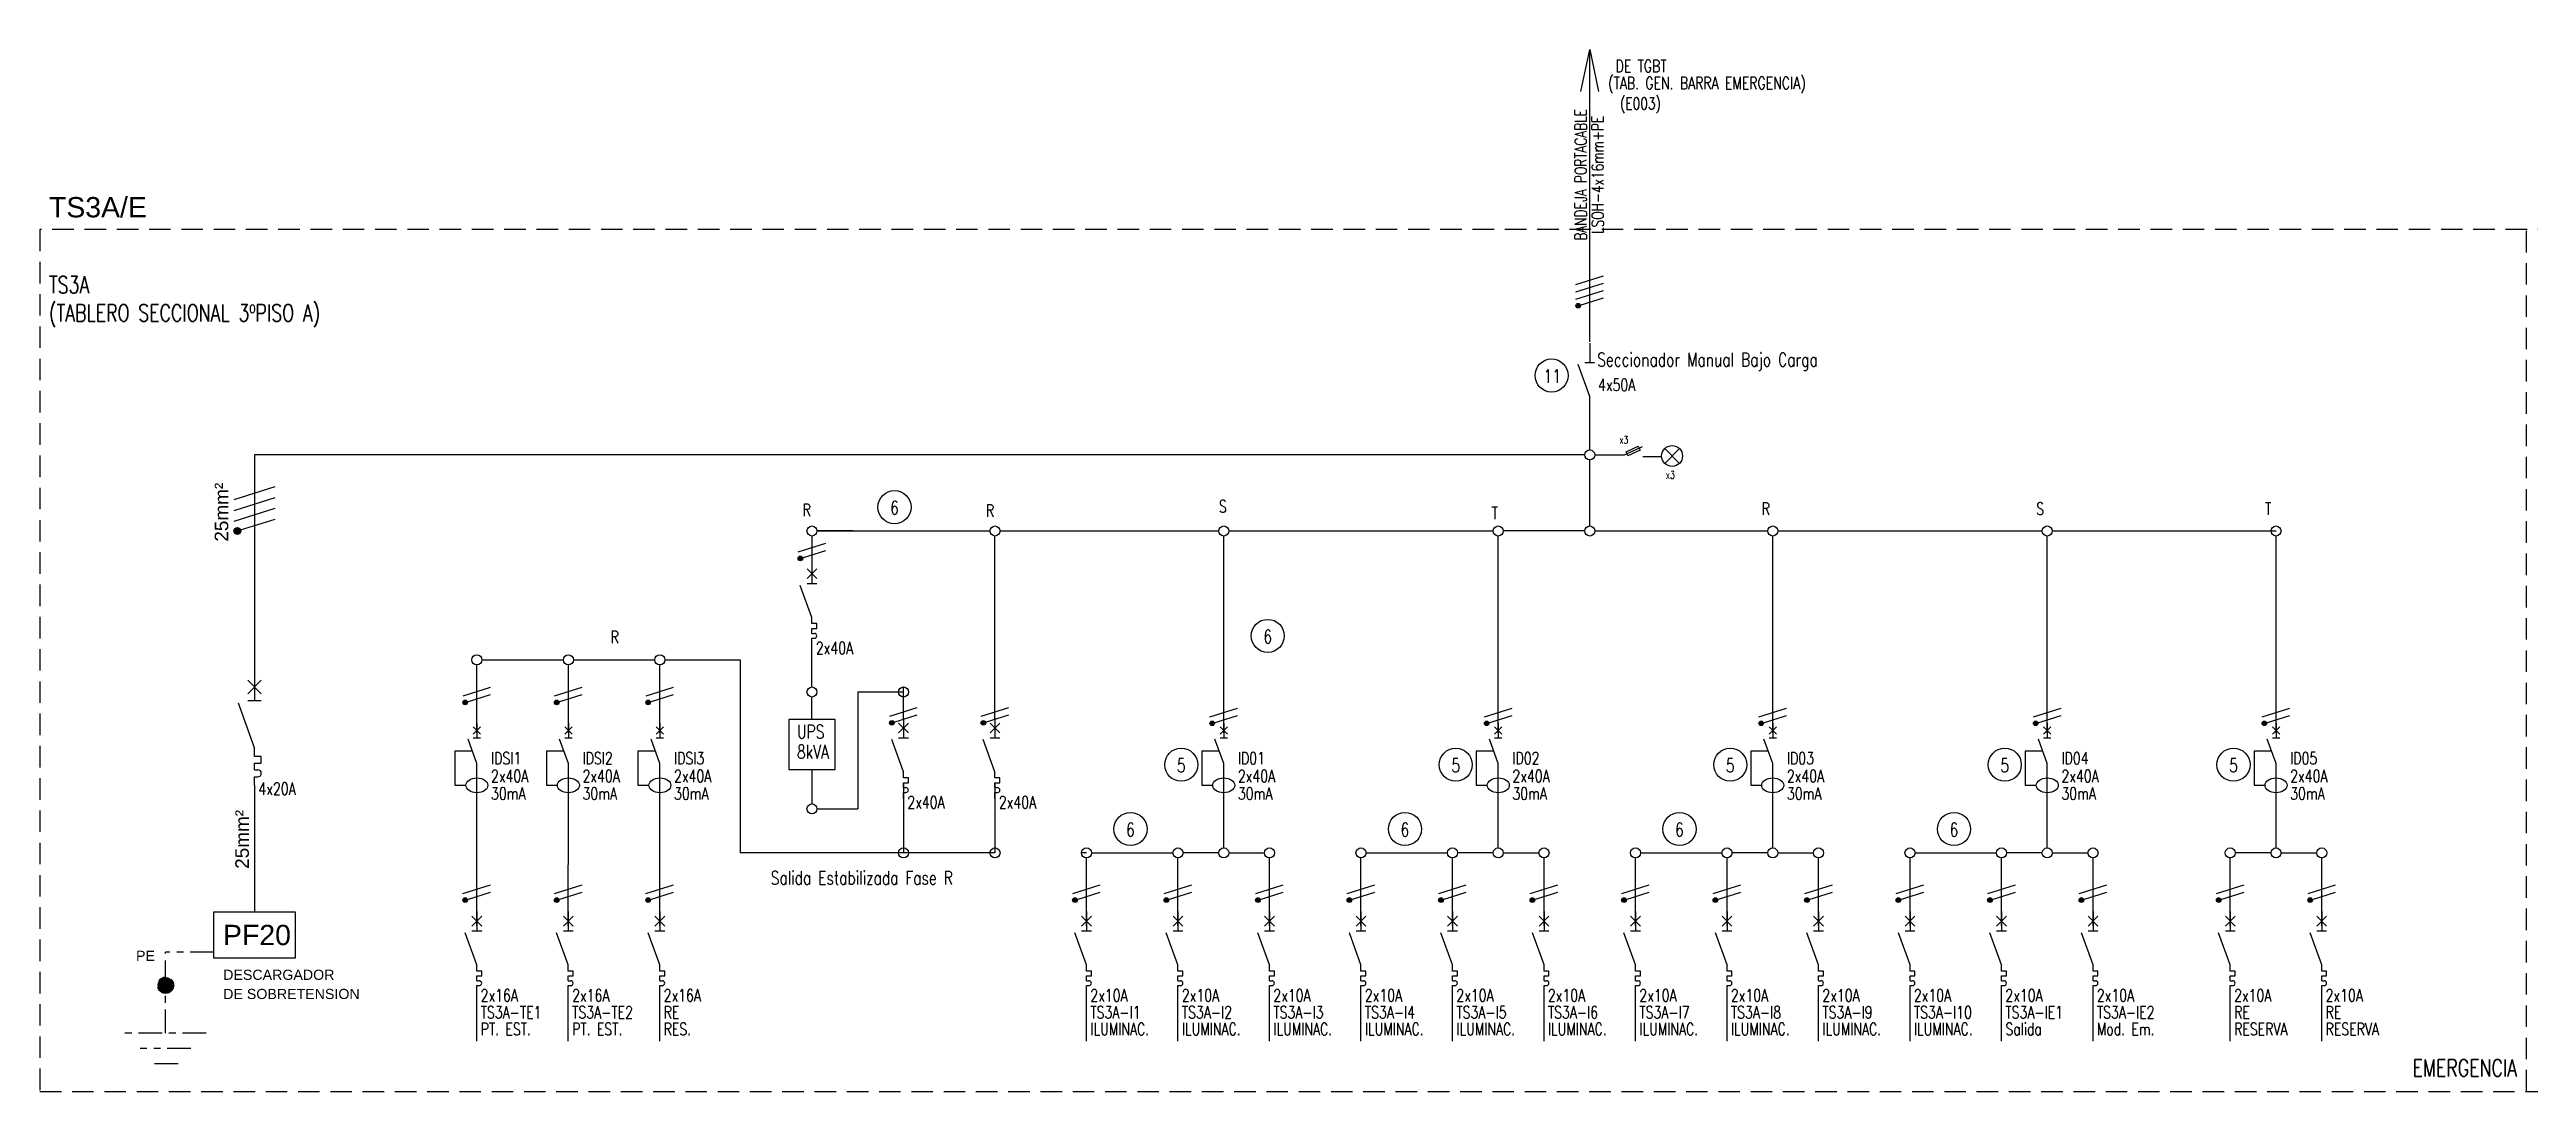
# Model space of a CAD drawing. Extents: x 3579.2 to 3647.8, y 1580 to 1595.4.
# Drawn here: x 3579.31 to 3615.85, y 1580 to 1595.38 of the extents above; entities that cross this region are included whole.
import ezdxf
from ezdxf.enums import TextEntityAlignment as Align

# ---------------------------------------------------------------- set-up
doc = ezdxf.new("R2010")
doc.units = 0
doc.linetypes.add('OCJ-ESQ UNI-CORREGIDOS IDO.br$0$DASHED', pattern=[19.05, 12.7, -6.35])
doc.linetypes.add('OCJ-ESQ UNI-CORREGIDOS IDO.br$0$EJE_5', pattern=[7.1, 5, -1, 0.1, -1])
for name, color, linetype in [('OCJ-ESQ UNI-CORREGIDOS IDO.br$0$00-IE', 1, 'Continuous'), ('OCJ-ESQ UNI-CORREGIDOS IDO.br$0$00-IE-CABLES', 10, 'Continuous'), ('OCJ-ESQ UNI-CORREGIDOS IDO.br$0$01-ELE-APARATOS', 170, 'Continuous'), ('OCJ-ESQ UNI-CORREGIDOS IDO.br$0$CABLES', 10, 'Continuous'), ('OCJ-ESQ UNI-CORREGIDOS IDO.br$0$ELECTRIC', 4, 'Continuous'), ('OCJ-ESQ UNI-CORREGIDOS IDO.br$0$PAT', 80, 'Continuous'), ('OCJ-ESQ UNI-CORREGIDOS IDO.br$0$TEXTO', 7, 'Continuous'), ('OCJ-ESQ UNI-CORREGIDOS IDO.br$0$Textos', 4, 'Continuous')]:
    doc.layers.add(name, color=color, linetype=linetype)
doc.styles.add('OCJ-ESQ UNI-CORREGIDOS IDO.br$0$ARIAL', font='Arial.ttf', dxfattribs={"height": 0.2})
doc.styles.add('OCJ-ESQ UNI-CORREGIDOS IDO.br$0$COTAS', font='SANSS___.TTF', dxfattribs={"width": 0.7})
doc.styles.add('OCJ-ESQ UNI-CORREGIDOS IDO.br$0$Electricidad', font='ROMANS.SHX', dxfattribs={"width": 0.75, "height": 0.175})

msp = doc.modelspace()

# ---------------------------------------------------------------- texts
at = {"layer": 'OCJ-ESQ UNI-CORREGIDOS IDO.br$0$TEXTO', "style": 'OCJ-ESQ UNI-CORREGIDOS IDO.br$0$Electricidad', "width": 0.75}
for s, height, p in [('DE TGBT', 0.18, (3602.412, 1595.047)), ('(TAB. GEN. BARRA EMERGENCIA)', 0.18, (3602.301, 1594.796)), ('TS3A', 0.25, (3579.299, 1591.785)), ('(TABLERO SECCIONAL 3ºPISO A)', 0.25, (3579.299, 1591.369)), ('Seccionador Manual Bajo Carga', 0.2, (3602.141, 1590.705)), ('11', 0.2, (3601.349, 1590.461)), ('4x50A', 0.18, (3602.153, 1590.343)), ('x3', 0.1118, (3602.467, 1589.566)), ('x3', 0.1118, (3603.154, 1589.048)), ('R', 0.18, (3590.418, 1588.497)), ('6', 0.2, (3591.71, 1588.518)), ('R', 0.18, (3593.123, 1588.487)), ('S', 0.18, (3596.561, 1588.549)), ('T', 0.18, (3600.582, 1588.451)), ('R', 0.18, (3604.568, 1588.516)), ('S', 0.18, (3608.618, 1588.516)), ('T', 0.18, (3611.993, 1588.516)), ('R', 0.18, (3587.586, 1586.622)), ('6', 0.2, (3597.215, 1586.618)), ('2x40A', 0.18, (3590.613, 1586.459)), ('UPS ', 0.2, (3590.335, 1585.216)), ('IDSI1', 0.18, (3585.821, 1584.833)), ('IDSI2', 0.18, (3587.171, 1584.833)), ('IDSI3', 0.18, (3588.521, 1584.833)), ('8kVA', 0.2, (3590.335, 1584.918)), ('5', 0.2, (3595.94, 1584.717)), ('ID01', 0.18, (3596.84, 1584.833)), ('5', 0.2, (3599.99, 1584.717)), ('ID02', 0.18, (3600.89, 1584.833)), ('5', 0.2, (3604.04, 1584.717)), ('ID03', 0.18, (3604.94, 1584.833)), ('5', 0.2, (3608.09, 1584.717)), ('ID04', 0.18, (3608.99, 1584.833)), ('5', 0.2, (3611.465, 1584.717)), ('ID05', 0.18, (3612.365, 1584.833)), ('4x20A', 0.18, (3582.389, 1584.382)), ('2x40A', 0.18, (3585.821, 1584.569)), ('2x40A', 0.18, (3587.171, 1584.569)), ('2x40A', 0.18, (3588.521, 1584.569)), ('2x40A', 0.18, (3596.84, 1584.569)), ('2x40A', 0.18, (3600.89, 1584.569)), ('2x40A', 0.18, (3604.94, 1584.569)), ('2x40A', 0.18, (3608.99, 1584.569)), ('2x40A', 0.18, (3612.365, 1584.569)), ('30mA', 0.18, (3585.821, 1584.312)), ('30mA', 0.18, (3587.171, 1584.312)), ('30mA', 0.18, (3588.521, 1584.312)), ('2x40A', 0.18, (3591.963, 1584.183)), ('2x40A', 0.18, (3593.313, 1584.183)), ('30mA', 0.18, (3596.84, 1584.312)), ('30mA', 0.18, (3600.89, 1584.312)), ('30mA', 0.18, (3604.94, 1584.312)), ('30mA', 0.18, (3608.99, 1584.312)), ('30mA', 0.18, (3612.365, 1584.312)), ('6', 0.2, (3595.19, 1583.768)), ('6', 0.2, (3599.24, 1583.768)), ('6', 0.2, (3603.29, 1583.768)), ('6', 0.2, (3607.34, 1583.768)), ('Salida Estabilizada Fase R', 0.2, (3589.947, 1583.057)), ('TS3A-TE1', 0.18, (3585.668, 1581.084)), ('2x16A', 0.18, (3585.668, 1581.333)), ('TS3A-TE2', 0.18, (3587.018, 1581.084)), ('2x16A', 0.18, (3587.018, 1581.333)), ('2x16A', 0.18, (3588.368, 1581.333)), ('RE', 0.18, (3588.368, 1581.084)), ('TS3A-I1', 0.18, (3594.663, 1581.084)), ('2x10A', 0.18, (3594.663, 1581.333)), ('TS3A-I2', 0.18, (3596.013, 1581.084)), ('2x10A', 0.18, (3596.013, 1581.333)), ('TS3A-I3', 0.18, (3597.363, 1581.084)), ('2x10A', 0.18, (3597.363, 1581.333)), ('TS3A-I4', 0.18, (3598.713, 1581.084)), ('2x10A', 0.18, (3598.713, 1581.333)), ('TS3A-I5', 0.18, (3600.063, 1581.084)), ('2x10A', 0.18, (3600.063, 1581.333)), ('TS3A-I6', 0.18, (3601.413, 1581.084)), ('2x10A', 0.18, (3601.413, 1581.333)), ('TS3A-I7', 0.18, (3602.763, 1581.084)), ('2x10A', 0.18, (3602.763, 1581.333)), ('TS3A-I8', 0.18, (3604.113, 1581.084)), ('2x10A', 0.18, (3604.113, 1581.333)), ('TS3A-I9', 0.18, (3605.463, 1581.084)), ('2x10A', 0.18, (3605.463, 1581.333)), ('TS3A-I10', 0.18, (3606.813, 1581.084)), ('2x10A', 0.18, (3606.813, 1581.333)), ('TS3A-IE1', 0.18, (3608.163, 1581.084)), ('2x10A', 0.18, (3608.163, 1581.333)), ('TS3A-IE2', 0.18, (3609.513, 1581.084)), ('2x10A', 0.18, (3609.513, 1581.333)), ('2x10A', 0.18, (3611.538, 1581.333)), ('RE', 0.18, (3611.538, 1581.084)), ('2x10A', 0.18, (3612.888, 1581.333)), ('RE', 0.18, (3612.888, 1581.084)), ('PT. EST.', 0.18, (3585.668, 1580.836)), ('PT. EST.', 0.18, (3587.018, 1580.836)), ('RES.', 0.18, (3588.368, 1580.836)), ('ILUMINAC.', 0.18, (3594.663, 1580.836)), ('ILUMINAC.', 0.18, (3596.013, 1580.836)), ('ILUMINAC.', 0.18, (3597.363, 1580.836)), ('ILUMINAC.', 0.18, (3598.713, 1580.836)), ('ILUMINAC.', 0.18, (3600.063, 1580.836)), ('ILUMINAC.', 0.18, (3601.413, 1580.836)), ('ILUMINAC.', 0.18, (3602.763, 1580.836)), ('ILUMINAC.', 0.18, (3604.113, 1580.836)), ('ILUMINAC.', 0.18, (3605.463, 1580.836)), ('ILUMINAC.', 0.18, (3606.813, 1580.836)), ('Salida', 0.18, (3608.163, 1580.836)), ('Mod. Em.', 0.18, (3609.513, 1580.836)), ('RESERVA', 0.18, (3611.538, 1580.836)), ('RESERVA', 0.18, (3612.888, 1580.836))]:
    msp.add_text(s, height=height, dxfattribs=at).set_placement(p)
for s, p in [('BANDEJA PORTACABLE', (3601.985, 1593.533)), ('LSOH-4x16mm+PE', (3602.235, 1593.533))]:
    msp.add_text(s, height=0.175, rotation=90, dxfattribs=at).set_placement(p, align=Align.CENTER)
msp.add_text('(E003)', height=0.175, dxfattribs=at).set_placement((3602.779, 1594.498), align=Align.CENTER)
at = {"layer": 'OCJ-ESQ UNI-CORREGIDOS IDO.br$0$TEXTO', "style": 'OCJ-ESQ UNI-CORREGIDOS IDO.br$0$ARIAL'}
for s, height, p in [('TS3A/E', 0.3, (3579.299, 1592.904)), ('PE', 0.15, (3580.583, 1581.932)), ('DESCARGADOR ', 0.15, (3581.869, 1581.652)), ('DE SOBRETENSION', 0.15, (3581.869, 1581.369))]:
    msp.add_text(s, height=height, dxfattribs=at).set_placement(p)
for p in [(3581.944, 1588.553), (3582.248, 1583.725)]:
    msp.add_text('25mm²', height=0.2, rotation=90, dxfattribs=at).set_placement(p, align=Align.CENTER)
at = {"layer": 'OCJ-ESQ UNI-CORREGIDOS IDO.br$0$TEXTO', "style": 'OCJ-ESQ UNI-CORREGIDOS IDO.br$0$Electricidad', "width": 0.75}
msp.add_text('EMERGENCIA', height=0.25, dxfattribs=at).set_placement((3615.713, 1580.227), align=Align.RIGHT)
at = {"layer": 'OCJ-ESQ UNI-CORREGIDOS IDO.br$0$Textos', "style": 'OCJ-ESQ UNI-CORREGIDOS IDO.br$0$COTAS'}
msp.add_text('PF20', height=0.3, dxfattribs=at).set_placement((3581.867, 1582.164))

# ---------------------------------------------------------------- blocks, each defined once
blk = doc.blocks.new('OCJ-ESQ UNI-CORREGIDOS IDO.br$0$Unif-Interruptor-Term')
for p, q in [((0, -1.013), (0.045, -1.013)), ((0, -1.103), (0.045, -1.103))]:
    blk.add_line(p, q)
for points in [[(-0.09, 0.177), (0.09, -0.003)], [(-0.09, -0.003), (0.09, 0.177)], [(0, 0.267), (0, -0.093)], [(0, -0.72), (-0.215, -0.128)], [(-0.09, -0.093), (0.09, -0.093)], [(0, -0.833), (0, -0.72)], [(0, -0.923), (0.09, -0.923), (0.09, -0.833), (0, -0.833)], [(0, -1.013), (0, -0.923)], [(0, -1.215), (0, -1.103)]]:
    blk.add_lwpolyline(points)
blk.add_arc((0.045, -1.058), 0.045, 270, 90)
blk = doc.blocks.new('OCJ-ESQ UNI-CORREGIDOS IDO.br$0$Unif-Interruptor-Dif')
for points in [[(-0.068, 0.11), (0.068, -0.025)], [(-0.068, -0.025), (0.068, 0.11)], [(0, 0.177), (0, -0.093)], [(-0.081, -0.343), (-0.405, -0.343), (-0.405, -0.97), (-0.202, -0.97)], [(0, -0.565), (-0.162, -0.121)], [(-0.068, -0.093), (0.068, -0.093)], [(0, -1.308), (0, -0.565)]]:
    blk.add_lwpolyline(points)
blk.add_ellipse((0, -0.97), major_axis=(0.203, 0), ratio=0.670814)
blk = doc.blocks.new('OCJ-ESQ UNI-CORREGIDOS IDO.br$0$A$C7AFF483F')
for points in [[(0, 0.88), (0, 0.592)], [(0, 0.09), (-0.172, 0.564)], [(-0.072, 0.592), (0.072, 0.592)], [(0, 0), (0, 0.09)]]:
    blk.add_lwpolyline(points)
blk = doc.blocks.new('OCJ-ESQ UNI-CORREGIDOS IDO.br$0$ITM')
at = {"layer": 'OCJ-ESQ UNI-CORREGIDOS IDO.br$0$01-ELE-APARATOS'}
for p, q in [((0, 0.225), (0.05, 0.225)), ((0, 0.125), (0.05, 0.125))]:
    blk.add_line(p, q, dxfattribs=at)
for points in [[(-0.1, 1.55), (0.1, 1.35)], [(-0.1, 1.35), (0.1, 1.55)], [(0, 1.65), (0, 1.25)], [(0, 0.55), (-0.239, 1.208)], [(-0.1, 1.25), (0.1, 1.25)], [(0, 0.425), (0, 0.55)], [(0, 0.325), (0.1, 0.325), (0.1, 0.425), (0, 0.425)], [(0, 0.225), (0, 0.325)], [(0, 0), (0, 0.125)]]:
    blk.add_lwpolyline(points, dxfattribs=at)
blk.add_arc((0.05, 0.175), 0.05, 270, 90, dxfattribs=at)

# ---------------------------------------------------------------- hatches: boundary and pattern name
at = {"layer": 'OCJ-ESQ UNI-CORREGIDOS IDO.br$0$00-IE-CABLES'}
for points in [[(3601.833, 1591.58, 1), (3601.887, 1591.62, 1)], [(3590.358, 1587.851, 1), (3590.412, 1587.891, 1)], [(3585.413, 1585.726, 1), (3585.468, 1585.766, 1)], [(3586.763, 1585.726, 1), (3586.818, 1585.766, 1)], [(3588.113, 1585.726, 1), (3588.168, 1585.766, 1)], [(3591.708, 1585.425, 1), (3591.762, 1585.465, 1)], [(3593.058, 1585.425, 1), (3593.112, 1585.465, 1)], [(3596.433, 1585.417, 1), (3596.487, 1585.457, 1)], [(3600.483, 1585.417, 1), (3600.537, 1585.457, 1)], [(3604.533, 1585.417, 1), (3604.587, 1585.457, 1)], [(3608.583, 1585.417, 1), (3608.637, 1585.457, 1)], [(3611.958, 1585.417, 1), (3612.012, 1585.457, 1)], [(3585.412, 1582.809, 1), (3585.467, 1582.849, 1)], [(3585.412, 1582.809, 1), (3585.467, 1582.849, 1)], [(3586.762, 1582.809, 1), (3586.817, 1582.849, 1)], [(3586.762, 1582.809, 1), (3586.817, 1582.849, 1)], [(3588.112, 1582.809, 1), (3588.167, 1582.849, 1)], [(3588.112, 1582.809, 1), (3588.167, 1582.849, 1)], [(3594.408, 1582.809, 1), (3594.462, 1582.849, 1)], [(3595.758, 1582.809, 1), (3595.812, 1582.849, 1)], [(3597.108, 1582.809, 1), (3597.162, 1582.849, 1)], [(3598.458, 1582.809, 1), (3598.512, 1582.849, 1)], [(3599.808, 1582.809, 1), (3599.862, 1582.849, 1)], [(3601.158, 1582.809, 1), (3601.212, 1582.849, 1)], [(3602.508, 1582.809, 1), (3602.562, 1582.849, 1)], [(3603.858, 1582.809, 1), (3603.912, 1582.849, 1)], [(3605.208, 1582.809, 1), (3605.262, 1582.849, 1)], [(3606.558, 1582.809, 1), (3606.612, 1582.849, 1)], [(3607.908, 1582.809, 1), (3607.962, 1582.849, 1)], [(3609.258, 1582.809, 1), (3609.312, 1582.849, 1)], [(3611.283, 1582.809, 1), (3611.337, 1582.849, 1)], [(3612.633, 1582.809, 1), (3612.687, 1582.849, 1)]]:
    msp.add_hatch(color=256, dxfattribs=at).paths.add_polyline_path(points)
at = {"layer": 'OCJ-ESQ UNI-CORREGIDOS IDO.br$0$CABLES'}
msp.add_hatch(color=256, dxfattribs=at).paths.add_polyline_path([(3582.119, 1588.305, 1), (3582.038, 1588.246, 1)])
at = {"layer": 'OCJ-ESQ UNI-CORREGIDOS IDO.br$0$PAT', "linetype": 'OCJ-ESQ UNI-CORREGIDOS IDO.br$0$EJE_5', "ltscale": 0.07}
h = msp.add_hatch(color=256, dxfattribs=at)
h.paths.add_polyline_path([(3580.899, 1581.573), (3581.139, 1581.573, 1)])
h.paths.add_polyline_path([(3581.139, 1581.573), (3581.019, 1581.573), (3581.019, 1581.453, 0.414214)])
h.paths.add_polyline_path([(3581.019, 1581.573), (3580.899, 1581.573, 0.414214), (3581.019, 1581.453)])

# ---------------------------------------------------------------- linework, layer by layer
at = {"layer": 'OCJ-ESQ UNI-CORREGIDOS IDO.br$0$00-IE'}
for p, q in [((3582.332, 1589.399), (3582.332, 1586.175)), ((3601.957, 1589.399), (3582.332, 1589.399)), ((3582.332, 1584.525), (3582.332, 1582.654))]:
    msp.add_line(p, q, dxfattribs=at)
for points in [[(3602.105, 1589.399), (3602.542, 1589.399), (3602.811, 1589.523)], [(3602.813, 1589.377), (3603.091, 1589.377)]]:
    msp.add_lwpolyline(points, dxfattribs=at)
msp.add_lwpolyline([(3602.566, 1589.445), (3602.747, 1589.528), (3602.773, 1589.47), (3602.593, 1589.387)], close=True, dxfattribs=at)
at = {"layer": 'OCJ-ESQ UNI-CORREGIDOS IDO.br$0$00-IE-CABLES'}
for p, q in [((3602.031, 1591.068), (3602.031, 1595.381)), ((3602.031, 1589.473), (3602.031, 1590.169)), ((3602.031, 1588.35), (3602.031, 1589.324)), ((3590.556, 1588.201), (3590.556, 1587.575)), ((3590.63, 1588.276), (3591.832, 1588.276)), ((3591.157, 1588.276), (3590.63, 1588.276)), ((3590.776, 1588.276), (3593.182, 1588.276)), ((3593.256, 1585.499), (3593.256, 1588.201)), ((3593.33, 1588.276), (3596.557, 1588.276)), ((3596.631, 1585.299), (3596.631, 1588.201)), ((3596.631, 1586.375), (3596.631, 1588.201)), ((3596.705, 1588.276), (3600.607, 1588.276)), ((3600.681, 1585.299), (3600.681, 1588.201)), ((3601.957, 1588.276), (3600.755, 1588.276)), ((3602.105, 1588.276), (3604.657, 1588.276)), ((3604.731, 1585.299), (3604.731, 1588.201)), ((3604.805, 1588.276), (3608.707, 1588.276)), ((3608.781, 1585.299), (3608.781, 1588.201)), ((3608.855, 1588.276), (3612.156, 1588.276)), ((3612.156, 1585.299), (3612.156, 1588.201)), ((3585.686, 1586.375), (3586.888, 1586.375)), ((3587.036, 1586.375), (3588.238, 1586.375)), ((3588.386, 1586.375), (3589.497, 1586.375)), ((3589.497, 1586.375), (3589.497, 1583.525)), ((3590.556, 1585.974), (3590.556, 1586.676)), ((3585.612, 1585.299), (3585.612, 1586.301)), ((3586.962, 1585.299), (3586.962, 1586.301)), ((3588.312, 1585.299), (3588.312, 1586.301)), ((3590.556, 1585.499), (3590.556, 1585.826)), ((3591.231, 1585.9), (3591.906, 1585.9)), ((3591.231, 1585.9), (3591.231, 1584.174)), ((3591.906, 1585.499), (3591.906, 1585.974)), ((3590.556, 1584.749), (3590.556, 1584.248)), ((3591.906, 1584.549), (3591.906, 1583.525)), ((3593.256, 1584.549), (3593.256, 1583.525)), ((3585.611, 1582.449), (3585.612, 1584.253)), ((3586.961, 1582.449), (3586.962, 1584.253)), ((3588.311, 1582.449), (3588.312, 1584.253)), ((3590.63, 1584.174), (3591.231, 1584.174)), ((3596.631, 1583.599), (3596.631, 1584.401)), ((3600.681, 1583.599), (3600.681, 1584.401)), ((3604.731, 1583.599), (3604.731, 1584.401)), ((3608.781, 1583.599), (3608.781, 1584.401)), ((3612.156, 1583.599), (3612.156, 1584.401)), ((3593.256, 1583.525), (3589.497, 1583.525)), ((3591.906, 1583.525), (3591.832, 1583.525)), ((3593.256, 1583.525), (3593.182, 1583.525)), ((3593.256, 1583.525), (3593.182, 1583.525)), ((3594.606, 1583.525), (3594.532, 1583.525)), ((3594.606, 1582.449), (3594.606, 1583.451)), ((3594.68, 1583.525), (3595.882, 1583.525)), ((3595.956, 1582.449), (3595.956, 1583.451)), ((3596.557, 1583.525), (3596.03, 1583.525)), ((3596.705, 1583.525), (3597.232, 1583.525)), ((3597.306, 1582.449), (3597.306, 1583.451)), ((3598.656, 1582.449), (3598.656, 1583.451)), ((3598.73, 1583.525), (3599.932, 1583.525)), ((3600.006, 1582.449), (3600.006, 1583.451)), ((3600.607, 1583.525), (3600.08, 1583.525)), ((3600.755, 1583.525), (3601.282, 1583.525)), ((3601.356, 1582.449), (3601.356, 1583.451)), ((3602.706, 1582.449), (3602.706, 1583.451)), ((3602.78, 1583.525), (3603.982, 1583.525)), ((3604.056, 1582.449), (3604.056, 1583.451)), ((3604.657, 1583.525), (3604.13, 1583.525)), ((3604.805, 1583.525), (3605.332, 1583.525)), ((3605.406, 1582.449), (3605.406, 1583.451)), ((3606.756, 1582.449), (3606.756, 1583.451)), ((3606.83, 1583.525), (3608.032, 1583.525)), ((3608.106, 1582.449), (3608.106, 1583.451)), ((3608.707, 1583.525), (3608.18, 1583.525)), ((3608.855, 1583.525), (3609.382, 1583.525)), ((3609.456, 1582.449), (3609.456, 1583.451)), ((3611.481, 1582.449), (3611.481, 1583.451)), ((3612.082, 1583.525), (3611.555, 1583.525)), ((3612.23, 1583.525), (3612.757, 1583.525)), ((3612.831, 1582.449), (3612.831, 1583.451)), ((3585.611, 1580.748), (3585.611, 1581.55)), ((3586.961, 1580.748), (3586.961, 1581.55)), ((3588.311, 1580.748), (3588.311, 1581.55)), ((3594.606, 1580.748), (3594.606, 1581.55)), ((3595.956, 1580.748), (3595.956, 1581.55)), ((3597.306, 1580.748), (3597.306, 1581.55)), ((3598.656, 1580.748), (3598.656, 1581.55)), ((3600.006, 1580.748), (3600.006, 1581.55)), ((3601.356, 1580.748), (3601.356, 1581.55)), ((3602.706, 1580.748), (3602.706, 1581.55)), ((3604.056, 1580.748), (3604.056, 1581.55)), ((3605.406, 1580.748), (3605.406, 1581.55)), ((3606.756, 1580.748), (3606.756, 1581.55)), ((3608.106, 1580.748), (3608.106, 1581.55)), ((3609.456, 1580.748), (3609.456, 1581.55)), ((3611.481, 1580.748), (3611.481, 1581.55)), ((3612.831, 1580.748), (3612.831, 1581.55))]:
    msp.add_line(p, q, dxfattribs=at)
for points in [[(3601.9, 1594.763), (3602.031, 1595.381), (3602.162, 1594.763)], [(3601.828, 1591.914), (3602.235, 1592.043)], [(3601.828, 1591.806), (3602.235, 1591.935)], [(3601.828, 1591.698), (3602.235, 1591.827)], [(3601.892, 1591.61), (3602.235, 1591.719)], [(3590.353, 1587.969), (3590.76, 1588.098)], [(3590.417, 1587.881), (3590.76, 1587.99)], [(3585.408, 1585.844), (3585.815, 1585.973)], [(3585.473, 1585.756), (3585.815, 1585.865)], [(3586.758, 1585.844), (3587.165, 1585.973)], [(3586.823, 1585.756), (3587.165, 1585.865)], [(3588.108, 1585.844), (3588.515, 1585.973)], [(3588.173, 1585.756), (3588.515, 1585.865)], [(3591.703, 1585.543), (3592.11, 1585.672)], [(3593.053, 1585.543), (3593.46, 1585.672)], [(3596.428, 1585.535), (3596.835, 1585.663)], [(3600.478, 1585.535), (3600.885, 1585.663)], [(3604.528, 1585.535), (3604.935, 1585.663)], [(3608.578, 1585.535), (3608.985, 1585.663)], [(3611.953, 1585.535), (3612.36, 1585.663)], [(3591.767, 1585.455), (3592.11, 1585.564)], [(3593.117, 1585.455), (3593.46, 1585.564)], [(3596.492, 1585.447), (3596.835, 1585.555)], [(3600.542, 1585.447), (3600.885, 1585.555)], [(3604.592, 1585.447), (3604.935, 1585.555)], [(3608.642, 1585.447), (3608.985, 1585.555)], [(3612.017, 1585.447), (3612.36, 1585.555)], [(3585.407, 1582.927), (3585.814, 1583.056)], [(3585.407, 1582.927), (3585.814, 1583.056)], [(3585.472, 1582.839), (3585.814, 1582.948)], [(3585.472, 1582.839), (3585.814, 1582.948)], [(3586.757, 1582.927), (3587.164, 1583.056)], [(3586.757, 1582.927), (3587.164, 1583.056)], [(3586.822, 1582.839), (3587.164, 1582.948)], [(3586.822, 1582.839), (3587.164, 1582.948)], [(3588.107, 1582.927), (3588.514, 1583.056)], [(3588.107, 1582.927), (3588.514, 1583.056)], [(3588.172, 1582.839), (3588.514, 1582.948)], [(3588.172, 1582.839), (3588.514, 1582.948)], [(3594.403, 1582.927), (3594.81, 1583.056)], [(3594.467, 1582.839), (3594.81, 1582.948)], [(3595.753, 1582.927), (3596.16, 1583.056)], [(3595.817, 1582.839), (3596.16, 1582.948)], [(3597.103, 1582.927), (3597.51, 1583.056)], [(3597.167, 1582.839), (3597.51, 1582.948)], [(3598.453, 1582.927), (3598.86, 1583.056)], [(3598.517, 1582.839), (3598.86, 1582.948)], [(3599.803, 1582.927), (3600.21, 1583.056)], [(3599.867, 1582.839), (3600.21, 1582.948)], [(3601.153, 1582.927), (3601.56, 1583.056)], [(3601.217, 1582.839), (3601.56, 1582.948)], [(3602.503, 1582.927), (3602.91, 1583.056)], [(3602.567, 1582.839), (3602.91, 1582.948)], [(3603.853, 1582.927), (3604.26, 1583.056)], [(3603.917, 1582.839), (3604.26, 1582.948)], [(3605.203, 1582.927), (3605.61, 1583.056)], [(3605.267, 1582.839), (3605.61, 1582.948)], [(3606.553, 1582.927), (3606.96, 1583.056)], [(3606.617, 1582.839), (3606.96, 1582.948)], [(3607.903, 1582.927), (3608.31, 1583.056)], [(3607.967, 1582.839), (3608.31, 1582.948)], [(3609.253, 1582.927), (3609.66, 1583.056)], [(3609.317, 1582.839), (3609.66, 1582.948)], [(3611.278, 1582.927), (3611.685, 1583.056)], [(3611.342, 1582.839), (3611.685, 1582.948)], [(3612.628, 1582.927), (3613.035, 1583.056)], [(3612.692, 1582.839), (3613.035, 1582.948)]]:
    msp.add_lwpolyline(points, dxfattribs=at)
msp.add_lwpolyline([(3590.894, 1584.749), (3590.219, 1584.749), (3590.219, 1585.499), (3590.894, 1585.499)], close=True, dxfattribs=at)
at = {"layer": 'OCJ-ESQ UNI-CORREGIDOS IDO.br$0$00-IE-CABLES', "color": 3}
msp.add_lwpolyline([(3581.733, 1582.654), (3582.931, 1582.654), (3582.931, 1581.973), (3581.733, 1581.973)], close=True, dxfattribs=at)
at = {"layer": 'OCJ-ESQ UNI-CORREGIDOS IDO.br$0$00-IE-CABLES'}
for centre, radius in [((3601.86, 1591.6), 0.0338), ((3602.031, 1589.399), 0.0741), ((3590.556, 1588.276), 0.0741), ((3593.256, 1588.276), 0.0741), ((3596.631, 1588.276), 0.0741), ((3600.681, 1588.276), 0.0741), ((3602.031, 1588.276), 0.0741), ((3604.731, 1588.276), 0.0741), ((3608.781, 1588.276), 0.0741), ((3612.156, 1588.276), 0.0741), ((3590.385, 1587.871), 0.0338), ((3585.612, 1586.375), 0.0741), ((3586.962, 1586.375), 0.0741), ((3588.312, 1586.375), 0.0741), ((3585.44, 1585.746), 0.0338), ((3586.79, 1585.746), 0.0338), ((3588.14, 1585.746), 0.0338), ((3590.556, 1585.9), 0.0741), ((3591.906, 1585.9), 0.0741), ((3591.735, 1585.445), 0.0338), ((3593.085, 1585.445), 0.0338), ((3596.46, 1585.437), 0.0338), ((3600.51, 1585.437), 0.0338), ((3604.56, 1585.437), 0.0338), ((3608.61, 1585.437), 0.0338), ((3611.985, 1585.437), 0.0338), ((3590.556, 1584.174), 0.0741), ((3591.906, 1583.525), 0.0741), ((3593.256, 1583.525), 0.0741), ((3593.256, 1583.525), 0.0741), ((3594.606, 1583.525), 0.0741), ((3595.956, 1583.525), 0.0741), ((3596.631, 1583.525), 0.0741), ((3597.306, 1583.525), 0.0741), ((3598.656, 1583.525), 0.0741), ((3600.006, 1583.525), 0.0741), ((3600.681, 1583.525), 0.0741), ((3601.356, 1583.525), 0.0741), ((3602.706, 1583.525), 0.0741), ((3604.056, 1583.525), 0.0741), ((3604.731, 1583.525), 0.0741), ((3605.406, 1583.525), 0.0741), ((3606.756, 1583.525), 0.0741), ((3608.106, 1583.525), 0.0741), ((3608.781, 1583.525), 0.0741), ((3609.456, 1583.525), 0.0741), ((3611.481, 1583.525), 0.0741), ((3612.156, 1583.525), 0.0741), ((3612.831, 1583.525), 0.0741), ((3585.439, 1582.829), 0.0338), ((3585.439, 1582.829), 0.0338), ((3586.789, 1582.829), 0.0338), ((3586.789, 1582.829), 0.0338), ((3588.139, 1582.829), 0.0338), ((3588.139, 1582.829), 0.0338), ((3594.435, 1582.829), 0.0338), ((3595.785, 1582.829), 0.0338), ((3597.135, 1582.829), 0.0338), ((3598.485, 1582.829), 0.0338), ((3599.835, 1582.829), 0.0338), ((3601.185, 1582.829), 0.0338), ((3602.535, 1582.829), 0.0338), ((3603.885, 1582.829), 0.0338), ((3605.235, 1582.829), 0.0338), ((3606.585, 1582.829), 0.0338), ((3607.935, 1582.829), 0.0338), ((3609.285, 1582.829), 0.0338), ((3611.31, 1582.829), 0.0338), ((3612.66, 1582.829), 0.0338)]:
    msp.add_circle(centre, radius, dxfattribs=at)
at = {"layer": 'OCJ-ESQ UNI-CORREGIDOS IDO.br$0$01-ELE-APARATOS'}
for p, q in [((3603.355, 1589.274), (3603.137, 1589.492)), ((3603.137, 1589.274), (3603.355, 1589.492))]:
    msp.add_line(p, q, dxfattribs=at)
msp.add_circle((3603.246, 1589.383), 0.154, dxfattribs=at)
at = {"layer": 'OCJ-ESQ UNI-CORREGIDOS IDO.br$0$CABLES'}
for points in [[(3582.031, 1588.74), (3582.634, 1588.931)], [(3582.031, 1588.58), (3582.634, 1588.771)], [(3582.031, 1588.42), (3582.634, 1588.611)], [(3582.126, 1588.291), (3582.634, 1588.451)]]:
    msp.add_lwpolyline(points, dxfattribs=at)
msp.add_circle((3582.078, 1588.276), 0.05, dxfattribs=at)
at = {"layer": 'OCJ-ESQ UNI-CORREGIDOS IDO.br$0$ELECTRIC', "linetype": 'OCJ-ESQ UNI-CORREGIDOS IDO.br$0$DASHED', "ltscale": 0.025}
msp.add_line((3615.851, 1580.005), (3615.851, 1592.724), dxfattribs=at)
msp.add_lwpolyline([(3579.164, 1580.005), (3647.769, 1580.005), (3647.769, 1592.724), (3579.164, 1592.724)], close=True, dxfattribs=at)
at = {"layer": 'OCJ-ESQ UNI-CORREGIDOS IDO.br$0$PAT', "linetype": 'OCJ-ESQ UNI-CORREGIDOS IDO.br$0$EJE_5', "ltscale": 0.07}
for p, q in [((3581.733, 1582.06), (3581.019, 1582.06)), ((3581.019, 1581.589), (3581.019, 1582.06)), ((3581.019, 1580.864), (3581.019, 1581.573)), ((3581.619, 1580.864), (3580.419, 1580.864)), ((3581.394, 1580.639), (3580.644, 1580.639)), ((3581.207, 1580.414), (3580.832, 1580.414))]:
    msp.add_line(p, q, dxfattribs=at)
msp.add_circle((3581.019, 1581.573), 0.12, dxfattribs=at)
msp.add_circle((3581.019, 1581.573), 0.12, dxfattribs=at)
at = {"layer": 'OCJ-ESQ UNI-CORREGIDOS IDO.br$0$TEXTO'}
for centre in [(3601.468, 1590.571), (3591.774, 1588.628), (3597.28, 1586.728), (3596.004, 1584.827), (3600.054, 1584.827), (3604.104, 1584.827), (3608.154, 1584.827), (3611.529, 1584.827), (3595.255, 1583.878), (3599.305, 1583.878), (3603.355, 1583.878), (3607.405, 1583.878)]:
    msp.add_circle(centre, 0.244, dxfattribs=at)

# ---------------------------------------------------------------- block references
at = {"layer": 'OCJ-ESQ UNI-CORREGIDOS IDO.br$0$01-ELE-APARATOS'}
for name, p in [('OCJ-ESQ UNI-CORREGIDOS IDO.br$0$A$C7AFF483F', (3602.031, 1590.169)), ('OCJ-ESQ UNI-CORREGIDOS IDO.br$0$ITM', (3582.332, 1584.525))]:
    msp.add_blockref(name, p, dxfattribs=at)
at = {"layer": 'OCJ-ESQ UNI-CORREGIDOS IDO.br$0$01-ELE-APARATOS', "xscale": 0.7999999999999546, "yscale": 0.7999999999999546, "zscale": 0.7999999999999546}
for name, p in [('OCJ-ESQ UNI-CORREGIDOS IDO.br$0$Unif-Interruptor-Term', (3590.556, 1587.575)), ('OCJ-ESQ UNI-CORREGIDOS IDO.br$0$Unif-Interruptor-Dif', (3585.612, 1585.299)), ('OCJ-ESQ UNI-CORREGIDOS IDO.br$0$Unif-Interruptor-Dif', (3586.962, 1585.299)), ('OCJ-ESQ UNI-CORREGIDOS IDO.br$0$Unif-Interruptor-Dif', (3588.312, 1585.299)), ('OCJ-ESQ UNI-CORREGIDOS IDO.br$0$Unif-Interruptor-Term', (3591.906, 1585.299)), ('OCJ-ESQ UNI-CORREGIDOS IDO.br$0$Unif-Interruptor-Term', (3593.256, 1585.299)), ('OCJ-ESQ UNI-CORREGIDOS IDO.br$0$Unif-Interruptor-Dif', (3596.631, 1585.299)), ('OCJ-ESQ UNI-CORREGIDOS IDO.br$0$Unif-Interruptor-Dif', (3600.681, 1585.299)), ('OCJ-ESQ UNI-CORREGIDOS IDO.br$0$Unif-Interruptor-Dif', (3604.731, 1585.299)), ('OCJ-ESQ UNI-CORREGIDOS IDO.br$0$Unif-Interruptor-Dif', (3608.781, 1585.299)), ('OCJ-ESQ UNI-CORREGIDOS IDO.br$0$Unif-Interruptor-Dif', (3612.156, 1585.299)), ('OCJ-ESQ UNI-CORREGIDOS IDO.br$0$Unif-Interruptor-Term', (3585.611, 1582.449)), ('OCJ-ESQ UNI-CORREGIDOS IDO.br$0$Unif-Interruptor-Term', (3586.961, 1582.449)), ('OCJ-ESQ UNI-CORREGIDOS IDO.br$0$Unif-Interruptor-Term', (3588.311, 1582.449)), ('OCJ-ESQ UNI-CORREGIDOS IDO.br$0$Unif-Interruptor-Term', (3594.606, 1582.449)), ('OCJ-ESQ UNI-CORREGIDOS IDO.br$0$Unif-Interruptor-Term', (3595.956, 1582.449)), ('OCJ-ESQ UNI-CORREGIDOS IDO.br$0$Unif-Interruptor-Term', (3597.306, 1582.449)), ('OCJ-ESQ UNI-CORREGIDOS IDO.br$0$Unif-Interruptor-Term', (3598.656, 1582.449)), ('OCJ-ESQ UNI-CORREGIDOS IDO.br$0$Unif-Interruptor-Term', (3600.006, 1582.449)), ('OCJ-ESQ UNI-CORREGIDOS IDO.br$0$Unif-Interruptor-Term', (3601.356, 1582.449)), ('OCJ-ESQ UNI-CORREGIDOS IDO.br$0$Unif-Interruptor-Term', (3602.706, 1582.449)), ('OCJ-ESQ UNI-CORREGIDOS IDO.br$0$Unif-Interruptor-Term', (3604.056, 1582.449)), ('OCJ-ESQ UNI-CORREGIDOS IDO.br$0$Unif-Interruptor-Term', (3605.406, 1582.449)), ('OCJ-ESQ UNI-CORREGIDOS IDO.br$0$Unif-Interruptor-Term', (3606.756, 1582.449)), ('OCJ-ESQ UNI-CORREGIDOS IDO.br$0$Unif-Interruptor-Term', (3608.106, 1582.449)), ('OCJ-ESQ UNI-CORREGIDOS IDO.br$0$Unif-Interruptor-Term', (3609.456, 1582.449)), ('OCJ-ESQ UNI-CORREGIDOS IDO.br$0$Unif-Interruptor-Term', (3611.481, 1582.449)), ('OCJ-ESQ UNI-CORREGIDOS IDO.br$0$Unif-Interruptor-Term', (3612.831, 1582.449))]:
    msp.add_blockref(name, p, dxfattribs=at)

msp.set_redraw_order([(e.dxf.handle, doc.entitydb.next_handle()) for e in msp.query("TEXT MTEXT ATTDEF DIMENSION ARC_DIMENSION")])  # texts and dimensions are drawn at this point

doc.saveas('drawing.dxf')
